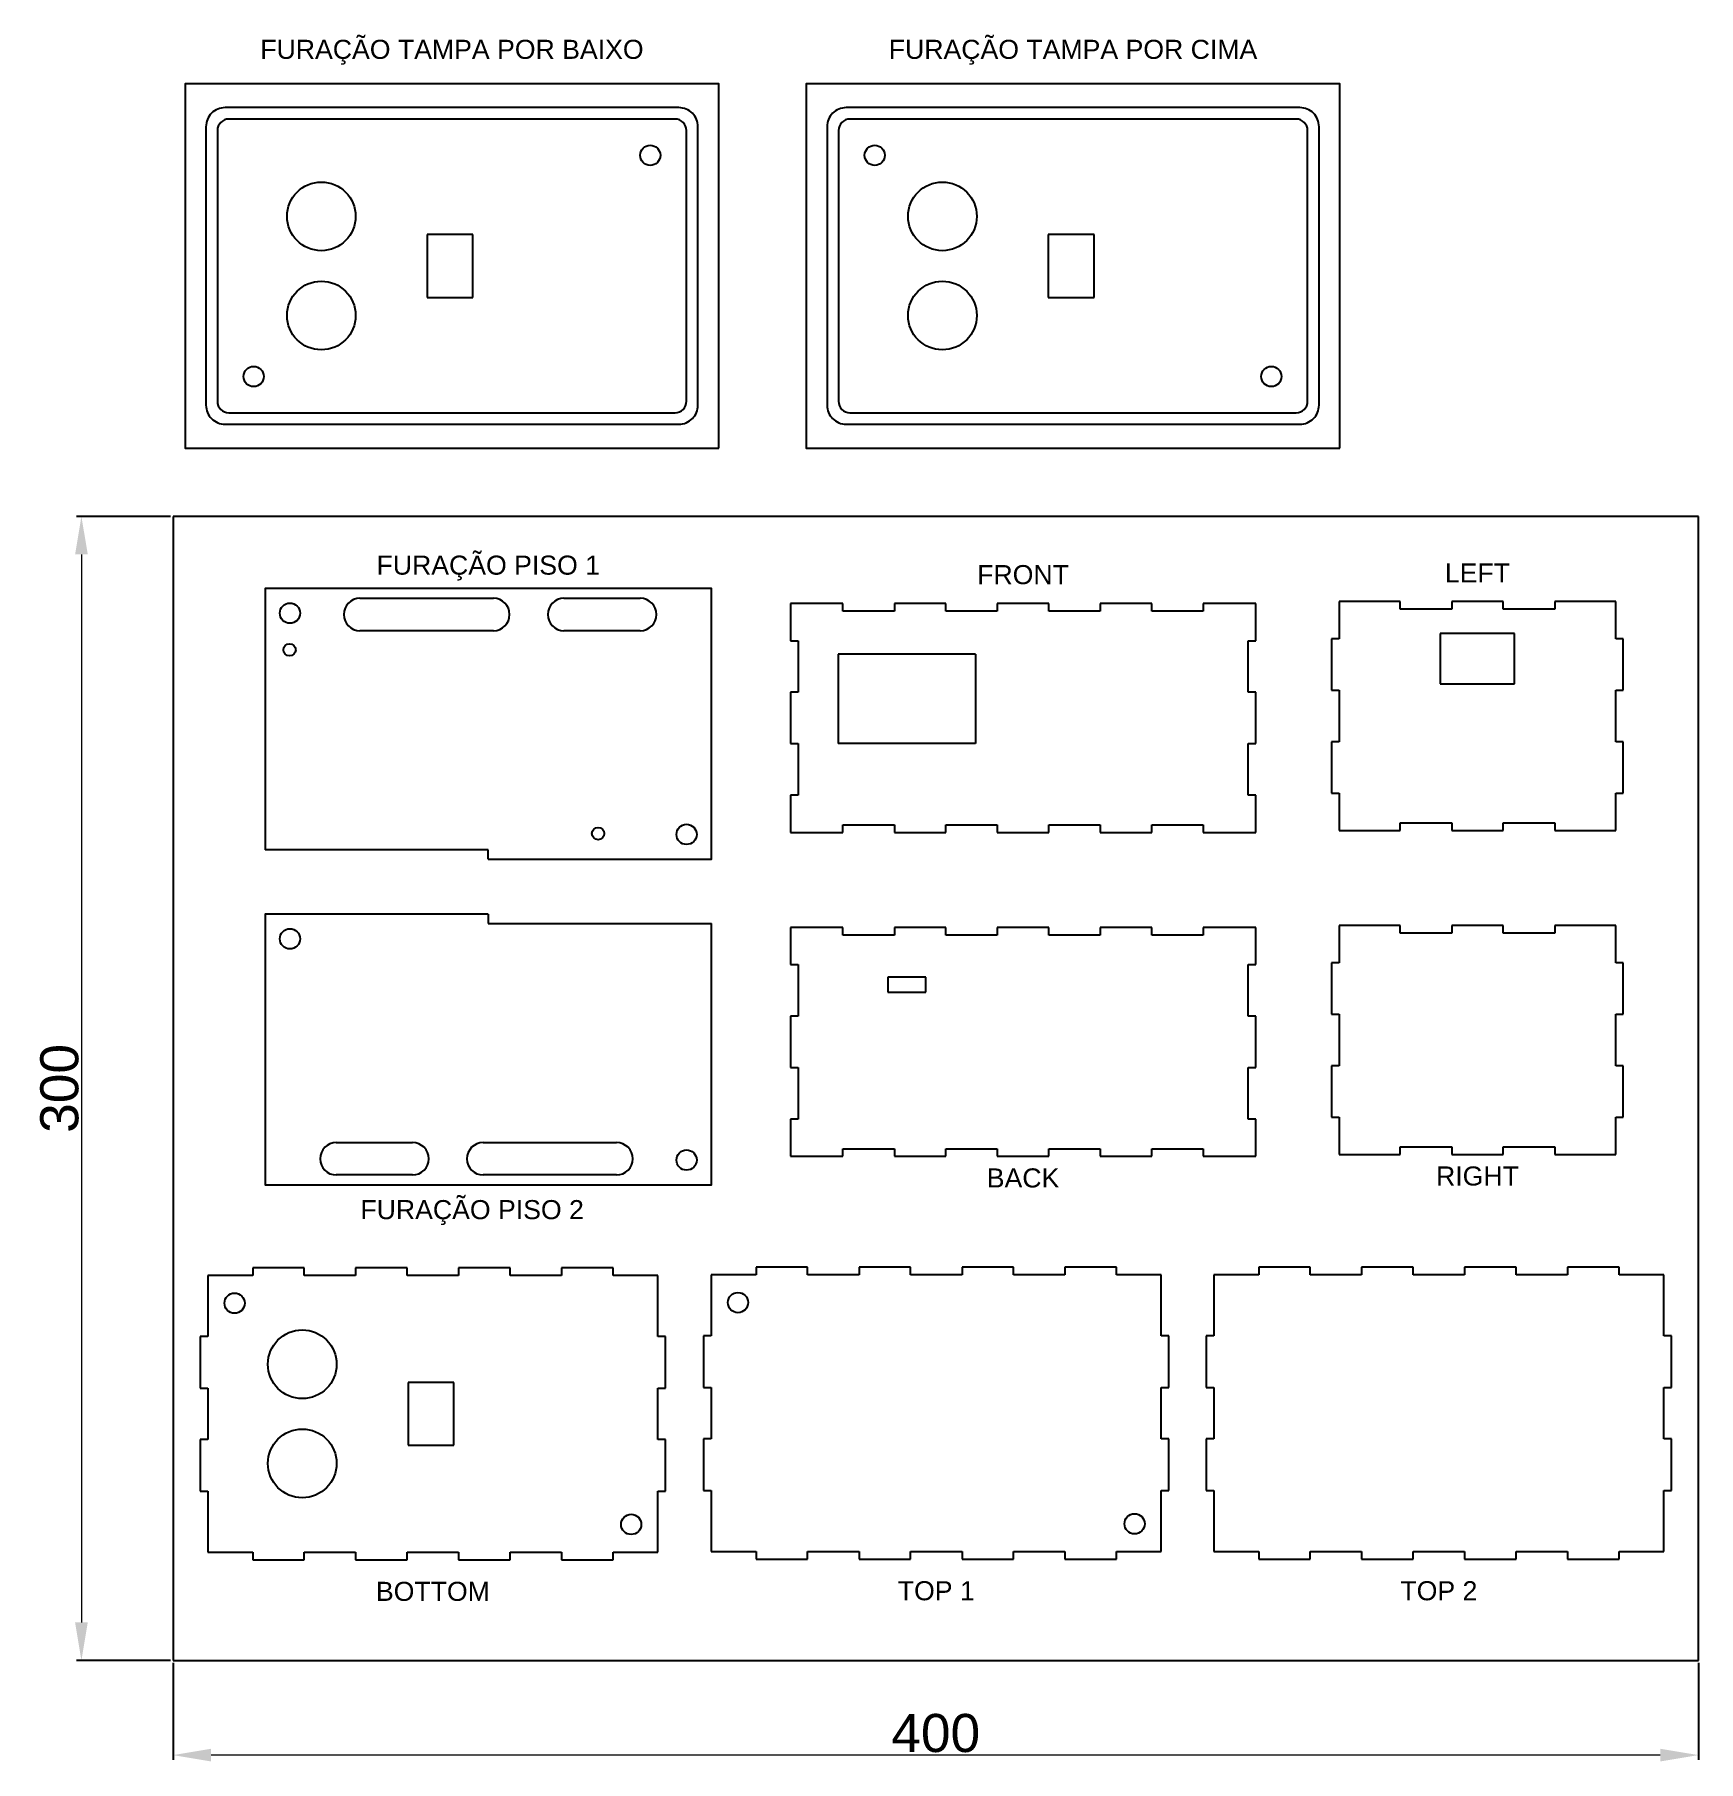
# Model space of a CAD drawing. Header units: millimetres. Extents: x 964 to 2741, y 814 to 2223.
# Drawn here: x 963.9 to 1400.2, y 1287.9 to 1740.8 of the extents above; entities that cross this region are included whole.
import ezdxf

# ---------------------------------------------------------------- set-up
doc = ezdxf.new("R2010")
doc.units = ezdxf.units.MM
doc.layers.add('CORTE 1', color=1, linetype='Continuous')
doc.layers.add('CORTE 2', color=40, linetype='Continuous')
doc.styles.get("Standard").update_dxf_attribs({"font": 'arial.ttf'})
doc.dimstyles.new('ISO-25', dxfattribs={"dimtxt": 2.5, "dimasz": 2.5, "dimexe": 1.25, "dimexo": 0.625, "dimtad": 1, "dimtxsty": 'Standard', "dimcen": 2.5, "dimadec": 0, "dimazin": 0, "dimtfac": 1, "dimtmove": 0, "dimatfit": 3, "dimfxl": 1, "dimarcsym": 0})

msp = doc.modelspace()

# ---------------------------------------------------------------- texts
at = {"char_height": 5, "attachment_point": 8}
for s, heights, insert in [('FURAÇÃO TAMPA POR BAIXO', [5.174], (1073.343, 1732.831)), ('FURAÇÃO TAMPA POR CIMA', [4.548], (1236.203, 1732.831)), ('FURAÇÃO PISO 1', [5.174], (1082.866, 1597.585)), ('FRONT', [5.174], (1223.097, 1596.564)), ('LEFT', [5.174], (1342.251, 1597.08)), ('BACK', [5.174], (1223.097, 1438.374)), ('RIGHT', [5.174], (1342.251, 1438.889)), ('FURAÇÃO PISO 2', [5.174], (1078.635, 1428.595)), ('BOTTOM', [5.174], (1068.343, 1329.972)), ('TOP 1', [5.174], (1200.346, 1330.136)), ('TOP 2', [5.174], (1332.138, 1330.136))]:
    msp.add_mtext_dynamic_manual_height_columns(s, width=117.05032, gutter_width=12.5, heights=heights, dxfattribs=dict(at, insert=insert))

# ---------------------------------------------------------------- blocks, each defined once
blk = doc.blocks.new('abaixo')
for points in [[(2082.15, 1503.3), (2201.15, 1503.3, 0.414214), (2206.15, 1508.3), (2206.15, 1581.3, 0.414214), (2201.15, 1586.3), (2082.15, 1586.3, 0.414214), (2077.15, 1581.3), (2077.15, 1508.3, 0.414214)], [(2083.15, 1583.3, 0.414214), (2080.15, 1580.3), (2080.15, 1509.3, 0.414214), (2083.15, 1506.3), (2200.15, 1506.3, 0.414214), (2203.15, 1509.3), (2203.15, 1580.3, 0.414214), (2200.15, 1583.3)]]:
    blk.add_lwpolyline(points, format="xyb", close=True)
blk = doc.blocks.new('*D69')
at = {"color": 0, "lineweight": -2, "transparency": 16777216}
for p, q in [((999.58, 1614.42), (974.93, 1614.42)), ((999.58, 1314.42), (974.93, 1314.42))]:
    blk.add_line(p, q, dxfattribs=at)
at = {"color": 0, "lineweight": 5, "transparency": 16777216}
blk.add_line((976.18, 1604.42), (976.18, 1324.42), dxfattribs=at)
at = {"color": 0, "transparency": 16777216}
for points in [[(974.52, 1604.42), (977.85, 1604.42), (976.18, 1614.42)], [(974.52, 1324.42), (977.85, 1324.42), (976.18, 1314.42)]]:
    blk.add_solid(points, dxfattribs=at)
at = {"layer": 'Defpoints', "color": 0, "transparency": 16777216}
for p in [(1000.2, 1614.42), (976.18, 1314.42), (1000.2, 1314.42)]:
    blk.add_point(p, dxfattribs=at)
at = {"color": 0, "transparency": 16777216, "insert": (970.45, 1464.42), "char_height": 10, "attachment_point": 5, "rotation": 90}
blk.add_mtext('300', dxfattribs=at)
blk = doc.blocks.new('*D70')
at = {"color": 0, "lineweight": -2, "transparency": 16777216}
for p, q in [((1000.2, 1313.8), (1000.2, 1288.36)), ((1400.2, 1313.8), (1400.2, 1288.36))]:
    blk.add_line(p, q, dxfattribs=at)
at = {"color": 0, "lineweight": 5, "transparency": 16777216}
blk.add_line((1390.2, 1289.61), (1010.2, 1289.61), dxfattribs=at)
at = {"color": 0, "transparency": 16777216}
for points in [[(1010.2, 1291.27), (1010.2, 1287.94), (1000.2, 1289.61)], [(1390.2, 1291.27), (1390.2, 1287.94), (1400.2, 1289.61)]]:
    blk.add_solid(points, dxfattribs=at)
at = {"layer": 'Defpoints', "color": 0, "transparency": 16777216}
for p in [(1000.2, 1314.42), (1400.2, 1314.42), (1000.2, 1289.61)]:
    blk.add_point(p, dxfattribs=at)
at = {"color": 0, "transparency": 16777216, "insert": (1200.2, 1295.34), "char_height": 10, "attachment_point": 5}
blk.add_mtext('400', dxfattribs=at)

# ---------------------------------------------------------------- dimensions: what is measured, and where the dimension line sits
dim = msp.add_linear_dim(base=(976.184, 1314.421), p1=(1000.204, 1614.421), p2=(1000.204, 1314.421), angle=90, dimstyle='ISO-25', override={"dimtxt": 10, "dimasz": 10, "dimlwd": 5})
dim.commit()
dim.dimension.update_dxf_attribs({"geometry": '*D69', "text_midpoint": (970.45, 1464.421)})
dim = msp.add_linear_dim(base=(1000.204, 1289.608), p1=(1400.204, 1314.421), p2=(1000.204, 1314.421), dimstyle='ISO-25', override={"dimtxt": 10, "dimasz": 10, "dimlwd": 5})
dim.commit()
dim.dimension.update_dxf_attribs({"geometry": '*D70', "text_midpoint": (1200.204, 1295.338)})

# ---------------------------------------------------------------- linework, layer by layer
for p, q in [((1000.204, 1614.421), (1000.204, 1314.421)), ((1400.204, 1614.421), (1000.204, 1614.421)), ((1400.204, 1314.421), (1400.204, 1614.421)), ((1000.204, 1314.421), (1400.204, 1314.421))]:
    msp.add_line(p, q)
for points in [[(1143.343, 1632.331), (1143.343, 1727.831), (1003.343, 1727.831), (1003.343, 1632.331)], [(1306.203, 1632.331), (1306.203, 1727.831), (1166.203, 1727.831), (1166.203, 1632.331)]]:
    msp.add_lwpolyline(points, close=True)
at = {"layer": 'CORTE 1'}
for p, q in [((1162.097, 1591.564), (1162.097, 1581.814)), ((1175.847, 1591.564), (1162.097, 1591.564)), ((1175.847, 1589.564), (1175.847, 1591.564)), ((1189.347, 1589.564), (1175.847, 1589.564)), ((1202.847, 1591.564), (1189.347, 1591.564)), ((1189.347, 1591.564), (1189.347, 1589.564)), ((1202.847, 1589.564), (1202.847, 1591.564)), ((1216.347, 1589.564), (1202.847, 1589.564)), ((1229.847, 1591.564), (1216.347, 1591.564)), ((1216.347, 1591.564), (1216.347, 1589.564)), ((1229.847, 1589.564), (1229.847, 1591.564)), ((1243.347, 1589.564), (1229.847, 1589.564)), ((1256.847, 1591.564), (1243.347, 1591.564)), ((1243.347, 1591.564), (1243.347, 1589.564)), ((1256.847, 1589.564), (1256.847, 1591.564)), ((1270.347, 1589.564), (1256.847, 1589.564)), ((1284.097, 1591.564), (1270.347, 1591.564)), ((1270.347, 1591.564), (1270.347, 1589.564)), ((1284.097, 1581.814), (1284.097, 1591.564)), ((1306.001, 1592.08), (1306.001, 1582.33)), ((1308.501, 1592.08), (1306.001, 1592.08)), ((1322.001, 1592.08), (1308.501, 1592.08)), ((1322.001, 1590.08), (1322.001, 1592.08)), ((1335.501, 1590.08), (1322.001, 1590.08)), ((1349.001, 1592.08), (1335.501, 1592.08)), ((1335.501, 1592.08), (1335.501, 1590.08)), ((1349.001, 1590.08), (1349.001, 1592.08)), ((1362.501, 1590.08), (1349.001, 1590.08)), ((1378.501, 1592.08), (1362.501, 1592.08)), ((1362.501, 1592.08), (1362.501, 1590.08)), ((1378.501, 1582.33), (1378.501, 1592.08)), ((1162.097, 1581.814), (1164.097, 1581.814)), ((1164.097, 1581.814), (1164.097, 1568.314)), ((1282.097, 1568.314), (1282.097, 1581.814)), ((1282.097, 1581.814), (1284.097, 1581.814)), ((1306.001, 1582.33), (1304.001, 1582.33)), ((1304.001, 1582.33), (1304.001, 1568.83)), ((1380.501, 1582.33), (1378.501, 1582.33)), ((1380.501, 1568.83), (1380.501, 1582.33)), ((1164.097, 1568.314), (1162.097, 1568.314)), ((1162.097, 1568.314), (1162.097, 1554.814)), ((1284.097, 1568.314), (1282.097, 1568.314)), ((1284.097, 1554.814), (1284.097, 1568.314)), ((1304.001, 1568.83), (1306.001, 1568.83)), ((1306.001, 1568.83), (1306.001, 1555.33)), ((1378.501, 1555.33), (1378.501, 1568.83)), ((1378.501, 1568.83), (1380.501, 1568.83)), ((1162.097, 1554.814), (1164.097, 1554.814)), ((1164.097, 1554.814), (1164.097, 1541.314)), ((1282.097, 1541.314), (1282.097, 1554.814)), ((1282.097, 1554.814), (1284.097, 1554.814)), ((1306.001, 1555.33), (1304.001, 1555.33)), ((1304.001, 1555.33), (1304.001, 1541.83)), ((1380.501, 1555.33), (1378.501, 1555.33)), ((1380.501, 1541.83), (1380.501, 1555.33)), ((1164.097, 1541.314), (1162.097, 1541.314)), ((1162.097, 1541.314), (1162.097, 1531.564)), ((1284.097, 1541.314), (1282.097, 1541.314)), ((1284.097, 1531.564), (1284.097, 1541.314)), ((1304.001, 1541.83), (1306.001, 1541.83)), ((1306.001, 1541.83), (1306.001, 1532.08)), ((1378.501, 1532.08), (1378.501, 1541.83)), ((1378.501, 1541.83), (1380.501, 1541.83)), ((1162.097, 1531.564), (1175.847, 1531.564)), ((1175.847, 1531.564), (1175.847, 1533.564)), ((1175.847, 1533.564), (1189.347, 1533.564)), ((1189.347, 1533.564), (1189.347, 1531.564)), ((1189.347, 1531.564), (1202.847, 1531.564)), ((1202.847, 1531.564), (1202.847, 1533.564)), ((1202.847, 1533.564), (1216.347, 1533.564)), ((1216.347, 1533.564), (1216.347, 1531.564)), ((1216.347, 1531.564), (1229.847, 1531.564)), ((1229.847, 1531.564), (1229.847, 1533.564)), ((1229.847, 1533.564), (1243.347, 1533.564)), ((1243.347, 1533.564), (1243.347, 1531.564)), ((1243.347, 1531.564), (1256.847, 1531.564)), ((1256.847, 1531.564), (1256.847, 1533.564)), ((1256.847, 1533.564), (1270.347, 1533.564)), ((1270.347, 1533.564), (1270.347, 1531.564)), ((1270.347, 1531.564), (1284.097, 1531.564)), ((1306.001, 1532.08), (1322.001, 1532.08)), ((1322.001, 1532.08), (1322.001, 1534.08)), ((1322.001, 1534.08), (1335.501, 1534.08)), ((1335.501, 1534.08), (1335.501, 1532.08)), ((1335.501, 1532.08), (1349.001, 1532.08)), ((1349.001, 1532.08), (1349.001, 1534.08)), ((1349.001, 1534.08), (1362.501, 1534.08)), ((1362.501, 1534.08), (1362.501, 1532.08)), ((1362.501, 1532.08), (1376.001, 1532.08)), ((1376.001, 1532.08), (1378.501, 1532.08)), ((1082.866, 1527.017), (1024.366, 1527.017)), ((1082.866, 1524.517), (1082.866, 1527.017)), ((1082.866, 1510.139), (1082.866, 1507.639)), ((1082.866, 1507.639), (1141.366, 1507.639)), ((1162.097, 1506.616), (1162.097, 1496.866)), ((1175.847, 1506.616), (1162.097, 1506.616)), ((1175.847, 1504.616), (1175.847, 1506.616)), ((1189.347, 1504.616), (1175.847, 1504.616)), ((1202.847, 1506.616), (1189.347, 1506.616)), ((1189.347, 1506.616), (1189.347, 1504.616)), ((1202.847, 1504.616), (1202.847, 1506.616)), ((1216.347, 1504.616), (1202.847, 1504.616)), ((1229.847, 1506.616), (1216.347, 1506.616)), ((1216.347, 1506.616), (1216.347, 1504.616)), ((1229.847, 1504.616), (1229.847, 1506.616)), ((1243.347, 1504.616), (1229.847, 1504.616)), ((1256.847, 1506.616), (1243.347, 1506.616)), ((1243.347, 1506.616), (1243.347, 1504.616)), ((1256.847, 1504.616), (1256.847, 1506.616)), ((1270.347, 1504.616), (1256.847, 1504.616)), ((1284.097, 1506.616), (1270.347, 1506.616)), ((1270.347, 1506.616), (1270.347, 1504.616)), ((1284.097, 1496.866), (1284.097, 1506.616)), ((1306.001, 1507.132), (1306.001, 1497.382)), ((1308.501, 1507.132), (1306.001, 1507.132)), ((1322.001, 1507.132), (1308.501, 1507.132)), ((1322.001, 1505.132), (1322.001, 1507.132)), ((1335.501, 1505.132), (1322.001, 1505.132)), ((1349.001, 1507.132), (1335.501, 1507.132)), ((1335.501, 1507.132), (1335.501, 1505.132)), ((1349.001, 1505.132), (1349.001, 1507.132)), ((1362.501, 1505.132), (1349.001, 1505.132)), ((1378.501, 1507.132), (1362.501, 1507.132)), ((1362.501, 1507.132), (1362.501, 1505.132)), ((1378.501, 1497.382), (1378.501, 1507.132)), ((1162.097, 1496.866), (1164.097, 1496.866)), ((1164.097, 1496.866), (1164.097, 1483.366)), ((1282.097, 1483.366), (1282.097, 1496.866)), ((1282.097, 1496.866), (1284.097, 1496.866)), ((1306.001, 1497.382), (1304.001, 1497.382)), ((1304.001, 1497.382), (1304.001, 1483.882)), ((1380.501, 1497.382), (1378.501, 1497.382)), ((1380.501, 1483.882), (1380.501, 1497.382)), ((1164.097, 1483.366), (1162.097, 1483.366)), ((1162.097, 1483.366), (1162.097, 1469.866)), ((1284.097, 1483.366), (1282.097, 1483.366)), ((1284.097, 1469.866), (1284.097, 1483.366)), ((1304.001, 1483.882), (1306.001, 1483.882)), ((1306.001, 1483.882), (1306.001, 1470.382)), ((1378.501, 1470.382), (1378.501, 1483.882)), ((1378.501, 1483.882), (1380.501, 1483.882)), ((1162.097, 1469.866), (1164.097, 1469.866)), ((1164.097, 1469.866), (1164.097, 1456.366)), ((1282.097, 1456.366), (1282.097, 1469.866)), ((1282.097, 1469.866), (1284.097, 1469.866)), ((1306.001, 1470.382), (1304.001, 1470.382)), ((1304.001, 1470.382), (1304.001, 1456.882)), ((1380.501, 1470.382), (1378.501, 1470.382)), ((1380.501, 1456.882), (1380.501, 1470.382)), ((1164.097, 1456.366), (1162.097, 1456.366)), ((1162.097, 1456.366), (1162.097, 1446.616)), ((1284.097, 1456.366), (1282.097, 1456.366)), ((1284.097, 1446.616), (1284.097, 1456.366)), ((1304.001, 1456.882), (1306.001, 1456.882)), ((1306.001, 1456.882), (1306.001, 1447.132)), ((1378.501, 1447.132), (1378.501, 1456.882)), ((1378.501, 1456.882), (1380.501, 1456.882)), ((1322.001, 1447.132), (1322.001, 1449.132)), ((1322.001, 1449.132), (1335.501, 1449.132)), ((1335.501, 1449.132), (1335.501, 1447.132)), ((1349.001, 1447.132), (1349.001, 1449.132)), ((1349.001, 1449.132), (1362.501, 1449.132)), ((1362.501, 1449.132), (1362.501, 1447.132)), ((1162.097, 1446.616), (1175.847, 1446.616)), ((1175.847, 1446.616), (1175.847, 1448.616)), ((1175.847, 1448.616), (1189.347, 1448.616)), ((1189.347, 1448.616), (1189.347, 1446.616)), ((1189.347, 1446.616), (1202.847, 1446.616)), ((1202.847, 1446.616), (1202.847, 1448.616)), ((1202.847, 1448.616), (1216.347, 1448.616)), ((1216.347, 1448.616), (1216.347, 1446.616)), ((1216.347, 1446.616), (1229.847, 1446.616)), ((1229.847, 1446.616), (1229.847, 1448.616)), ((1229.847, 1448.616), (1243.347, 1448.616)), ((1243.347, 1448.616), (1243.347, 1446.616)), ((1243.347, 1446.616), (1256.847, 1446.616)), ((1256.847, 1446.616), (1256.847, 1448.616)), ((1256.847, 1448.616), (1270.347, 1448.616)), ((1270.347, 1448.616), (1270.347, 1446.616)), ((1270.347, 1446.616), (1284.097, 1446.616)), ((1306.001, 1447.132), (1322.001, 1447.132)), ((1335.501, 1447.132), (1349.001, 1447.132)), ((1362.501, 1447.132), (1376.001, 1447.132)), ((1376.001, 1447.132), (1378.501, 1447.132)), ((1034.593, 1417.345), (1021.093, 1417.345)), ((1021.093, 1417.345), (1021.093, 1415.345)), ((1034.593, 1415.345), (1034.593, 1417.345)), ((1061.593, 1417.345), (1048.093, 1417.345)), ((1048.093, 1417.345), (1048.093, 1415.345)), ((1061.593, 1415.345), (1061.593, 1417.345)), ((1088.593, 1417.345), (1075.093, 1417.345)), ((1075.093, 1417.345), (1075.093, 1415.345)), ((1088.593, 1415.345), (1088.593, 1417.345)), ((1115.593, 1417.345), (1102.093, 1417.345)), ((1102.093, 1417.345), (1102.093, 1415.345)), ((1115.593, 1415.345), (1115.593, 1417.345)), ((1166.596, 1417.508), (1153.096, 1417.508)), ((1153.096, 1417.508), (1153.096, 1415.508)), ((1166.596, 1415.508), (1166.596, 1417.508)), ((1193.596, 1417.508), (1180.096, 1417.508)), ((1180.096, 1417.508), (1180.096, 1415.508)), ((1193.596, 1415.508), (1193.596, 1417.508)), ((1220.596, 1417.508), (1207.096, 1417.508)), ((1207.096, 1417.508), (1207.096, 1415.508)), ((1220.596, 1415.508), (1220.596, 1417.508)), ((1247.596, 1417.508), (1234.096, 1417.508)), ((1234.096, 1417.508), (1234.096, 1415.508)), ((1247.596, 1415.508), (1247.596, 1417.508)), ((1298.388, 1417.508), (1284.888, 1417.508)), ((1284.888, 1417.508), (1284.888, 1415.508)), ((1298.388, 1415.508), (1298.388, 1417.508)), ((1325.388, 1417.508), (1311.888, 1417.508)), ((1311.888, 1417.508), (1311.888, 1415.508)), ((1325.388, 1415.508), (1325.388, 1417.508)), ((1352.388, 1417.508), (1338.888, 1417.508)), ((1338.888, 1417.508), (1338.888, 1415.508)), ((1352.388, 1415.508), (1352.388, 1417.508)), ((1379.388, 1417.508), (1365.888, 1417.508)), ((1365.888, 1417.508), (1365.888, 1415.508)), ((1379.388, 1415.508), (1379.388, 1417.508)), ((1009.343, 1415.345), (1009.343, 1399.345)), ((1021.093, 1415.345), (1009.343, 1415.345)), ((1048.093, 1415.345), (1034.593, 1415.345)), ((1075.093, 1415.345), (1061.593, 1415.345)), ((1102.093, 1415.345), (1088.593, 1415.345)), ((1127.343, 1415.345), (1115.593, 1415.345)), ((1127.343, 1412.845), (1127.343, 1415.345)), ((1127.343, 1399.345), (1127.343, 1412.845)), ((1141.346, 1415.508), (1141.346, 1399.508)), ((1153.096, 1415.508), (1141.346, 1415.508)), ((1180.096, 1415.508), (1166.596, 1415.508)), ((1207.096, 1415.508), (1193.596, 1415.508)), ((1234.096, 1415.508), (1220.596, 1415.508)), ((1259.346, 1415.508), (1247.596, 1415.508)), ((1259.346, 1413.008), (1259.346, 1415.508)), ((1259.346, 1399.508), (1259.346, 1413.008)), ((1273.138, 1415.508), (1273.138, 1399.508)), ((1284.888, 1415.508), (1273.138, 1415.508)), ((1311.888, 1415.508), (1298.388, 1415.508)), ((1338.888, 1415.508), (1325.388, 1415.508)), ((1365.888, 1415.508), (1352.388, 1415.508)), ((1391.138, 1415.508), (1379.388, 1415.508)), ((1391.138, 1413.008), (1391.138, 1415.508)), ((1391.138, 1399.508), (1391.138, 1413.008)), ((1009.343, 1399.345), (1007.343, 1399.345)), ((1007.343, 1399.345), (1007.343, 1385.845)), ((1129.343, 1399.345), (1127.343, 1399.345)), ((1129.343, 1385.845), (1129.343, 1399.345)), ((1141.346, 1399.508), (1139.346, 1399.508)), ((1139.346, 1399.508), (1139.346, 1386.008)), ((1261.346, 1399.508), (1259.346, 1399.508)), ((1261.346, 1386.008), (1261.346, 1399.508)), ((1273.138, 1399.508), (1271.138, 1399.508)), ((1271.138, 1399.508), (1271.138, 1386.008)), ((1393.138, 1399.508), (1391.138, 1399.508)), ((1393.138, 1386.008), (1393.138, 1399.508)), ((1007.343, 1385.845), (1009.343, 1385.845)), ((1009.343, 1385.845), (1009.343, 1372.345)), ((1127.343, 1372.345), (1127.343, 1385.845)), ((1127.343, 1385.845), (1129.343, 1385.845)), ((1139.346, 1386.008), (1141.346, 1386.008)), ((1141.346, 1386.008), (1141.346, 1372.508)), ((1259.346, 1372.508), (1259.346, 1386.008)), ((1259.346, 1386.008), (1261.346, 1386.008)), ((1271.138, 1386.008), (1273.138, 1386.008)), ((1273.138, 1386.008), (1273.138, 1372.508)), ((1391.138, 1372.508), (1391.138, 1386.008)), ((1391.138, 1386.008), (1393.138, 1386.008)), ((1009.343, 1372.345), (1007.343, 1372.345)), ((1007.343, 1372.345), (1007.343, 1358.845)), ((1129.343, 1372.345), (1127.343, 1372.345)), ((1129.343, 1358.845), (1129.343, 1372.345)), ((1141.346, 1372.508), (1139.346, 1372.508)), ((1139.346, 1372.508), (1139.346, 1359.008)), ((1261.346, 1372.508), (1259.346, 1372.508)), ((1261.346, 1359.008), (1261.346, 1372.508)), ((1273.138, 1372.508), (1271.138, 1372.508)), ((1271.138, 1372.508), (1271.138, 1359.008)), ((1393.138, 1372.508), (1391.138, 1372.508)), ((1393.138, 1359.008), (1393.138, 1372.508)), ((1007.343, 1358.845), (1009.343, 1358.845)), ((1009.343, 1358.845), (1009.343, 1345.345)), ((1127.343, 1342.845), (1127.343, 1358.845)), ((1127.343, 1358.845), (1129.343, 1358.845)), ((1139.346, 1359.008), (1141.346, 1359.008)), ((1141.346, 1359.008), (1141.346, 1345.508)), ((1259.346, 1343.008), (1259.346, 1359.008)), ((1259.346, 1359.008), (1261.346, 1359.008)), ((1271.138, 1359.008), (1273.138, 1359.008)), ((1273.138, 1359.008), (1273.138, 1345.508)), ((1391.138, 1343.008), (1391.138, 1359.008)), ((1391.138, 1359.008), (1393.138, 1359.008)), ((1009.343, 1345.345), (1009.343, 1342.845)), ((1141.346, 1345.508), (1141.346, 1343.008)), ((1273.138, 1345.508), (1273.138, 1343.008)), ((1009.343, 1342.845), (1021.093, 1342.845)), ((1021.093, 1342.845), (1021.093, 1340.845)), ((1021.093, 1340.845), (1034.593, 1340.845)), ((1034.593, 1340.845), (1034.593, 1342.845)), ((1034.593, 1342.845), (1048.093, 1342.845)), ((1048.093, 1342.845), (1048.093, 1340.845)), ((1048.093, 1340.845), (1061.593, 1340.845)), ((1061.593, 1340.845), (1061.593, 1342.845)), ((1061.593, 1342.845), (1075.093, 1342.845)), ((1075.093, 1342.845), (1075.093, 1340.845)), ((1075.093, 1340.845), (1088.593, 1340.845)), ((1088.593, 1340.845), (1088.593, 1342.845)), ((1088.593, 1342.845), (1102.093, 1342.845)), ((1102.093, 1342.845), (1102.093, 1340.845)), ((1102.093, 1340.845), (1115.593, 1340.845)), ((1115.593, 1340.845), (1115.593, 1342.845)), ((1115.593, 1342.845), (1127.343, 1342.845)), ((1141.346, 1343.008), (1153.096, 1343.008)), ((1153.096, 1343.008), (1153.096, 1341.008)), ((1153.096, 1341.008), (1166.596, 1341.008)), ((1166.596, 1341.008), (1166.596, 1343.008)), ((1166.596, 1343.008), (1180.096, 1343.008)), ((1180.096, 1343.008), (1180.096, 1341.008)), ((1180.096, 1341.008), (1193.596, 1341.008)), ((1193.596, 1341.008), (1193.596, 1343.008)), ((1193.596, 1343.008), (1207.096, 1343.008)), ((1207.096, 1343.008), (1207.096, 1341.008)), ((1207.096, 1341.008), (1220.596, 1341.008)), ((1220.596, 1341.008), (1220.596, 1343.008)), ((1220.596, 1343.008), (1234.096, 1343.008)), ((1234.096, 1343.008), (1234.096, 1341.008)), ((1234.096, 1341.008), (1247.596, 1341.008)), ((1247.596, 1341.008), (1247.596, 1343.008)), ((1247.596, 1343.008), (1259.346, 1343.008)), ((1273.138, 1343.008), (1284.888, 1343.008)), ((1284.888, 1343.008), (1284.888, 1341.008)), ((1284.888, 1341.008), (1298.388, 1341.008)), ((1298.388, 1341.008), (1298.388, 1343.008)), ((1298.388, 1343.008), (1311.888, 1343.008)), ((1311.888, 1343.008), (1311.888, 1341.008)), ((1311.888, 1341.008), (1325.388, 1341.008)), ((1325.388, 1341.008), (1325.388, 1343.008)), ((1325.388, 1343.008), (1338.888, 1343.008)), ((1338.888, 1343.008), (1338.888, 1341.008)), ((1338.888, 1341.008), (1352.388, 1341.008)), ((1352.388, 1341.008), (1352.388, 1343.008)), ((1352.388, 1343.008), (1365.888, 1343.008)), ((1365.888, 1343.008), (1365.888, 1341.008)), ((1365.888, 1341.008), (1379.388, 1341.008)), ((1379.388, 1341.008), (1379.388, 1343.008)), ((1379.388, 1343.008), (1391.138, 1343.008))]:
    msp.add_line(p, q, dxfattribs=at)
for points in [[(1082.866, 1524.517), (1141.366, 1524.517), (1141.366, 1524.517), (1141.366, 1595.517), (1141.366, 1595.517), (1024.366, 1595.517), (1024.366, 1595.517), (1024.366, 1527.017)], [(1082.866, 1510.139), (1024.366, 1510.139), (1024.366, 1510.139), (1024.366, 1439.139), (1024.366, 1439.139), (1141.366, 1439.139), (1141.366, 1439.139), (1141.366, 1507.639)]]:
    msp.add_lwpolyline(points, dxfattribs=at)
at = {"layer": 'CORTE 2'}
for p, q in [((1066.843, 1688.331), (1066.843, 1671.831)), ((1078.843, 1688.331), (1066.843, 1688.331)), ((1078.843, 1671.831), (1078.843, 1688.331)), ((1229.703, 1688.331), (1229.703, 1671.831)), ((1241.703, 1688.331), (1229.703, 1688.331)), ((1241.703, 1671.831), (1241.703, 1688.331)), ((1066.843, 1671.831), (1078.843, 1671.831)), ((1229.703, 1671.831), (1241.703, 1671.831)), ((1049.216, 1592.937), (1084.216, 1592.937)), ((1102.716, 1592.937), (1122.716, 1592.937)), ((1084.216, 1584.437), (1049.216, 1584.437)), ((1122.716, 1584.437), (1102.716, 1584.437)), ((1352.001, 1583.68), (1332.501, 1583.68)), ((1332.501, 1583.68), (1332.501, 1570.48)), ((1352.001, 1570.48), (1352.001, 1583.68)), ((1174.622, 1578.314), (1174.622, 1554.814)), ((1210.622, 1578.314), (1174.622, 1578.314)), ((1210.622, 1578.314), (1210.622, 1554.814)), ((1332.501, 1570.48), (1352.001, 1570.48)), ((1210.622, 1554.814), (1174.622, 1554.814)), ((1187.597, 1493.616), (1187.597, 1489.616)), ((1197.597, 1493.616), (1187.597, 1493.616)), ((1197.597, 1489.616), (1197.597, 1493.616)), ((1187.597, 1489.616), (1197.597, 1489.616)), ((1043.016, 1450.219), (1063.016, 1450.219)), ((1081.516, 1450.219), (1116.516, 1450.219)), ((1063.016, 1441.719), (1043.016, 1441.719)), ((1116.516, 1441.719), (1081.516, 1441.719)), ((1061.843, 1387.345), (1061.843, 1370.845)), ((1073.843, 1387.345), (1061.843, 1387.345)), ((1073.843, 1370.845), (1073.843, 1387.345)), ((1061.843, 1370.845), (1073.843, 1370.845))]:
    msp.add_line(p, q, dxfattribs=at)
for centre, radius in [((1125.343, 1709.081), 2.65), ((1184.203, 1709.081), 2.65), ((1039.093, 1693.081), 9), ((1201.953, 1693.081), 9), ((1039.093, 1667.081), 9), ((1201.953, 1667.081), 9), ((1021.343, 1651.081), 2.65), ((1288.203, 1651.081), 2.65), ((1030.866, 1589.017), 2.65), ((1030.766, 1579.431), 1.6), ((1111.666, 1531.231), 1.6), ((1134.866, 1531.017), 2.65), ((1030.866, 1503.639), 2.65), ((1134.866, 1445.639), 2.65), ((1016.343, 1408.095), 2.65), ((1148.346, 1408.258), 2.65), ((1034.093, 1392.095), 9), ((1034.093, 1366.095), 9), ((1120.343, 1350.095), 2.65), ((1252.346, 1350.258), 2.65)]:
    msp.add_circle(centre, radius, dxfattribs=at)
for centre, start, end in [((1049.216, 1588.687), 90, 270), ((1084.216, 1588.687), 270, 90), ((1102.716, 1588.687), 90, 270), ((1122.716, 1588.687), 270, 90), ((1043.016, 1445.969), 90, 270), ((1063.016, 1445.969), 270, 90), ((1081.516, 1445.969), 90, 270), ((1116.516, 1445.969), 270, 90)]:
    msp.add_arc(centre, 4.25, start, end, dxfattribs=at)

# ---------------------------------------------------------------- block references
for p in [(-1068.305, 135.279), (-905.444, 135.279)]:
    msp.add_blockref('abaixo', p)

msp.set_redraw_order([(e.dxf.handle, doc.entitydb.next_handle()) for e in msp.query("TEXT MTEXT ATTDEF DIMENSION ARC_DIMENSION")])  # texts and dimensions are drawn at this point

doc.saveas('drawing.dxf')
